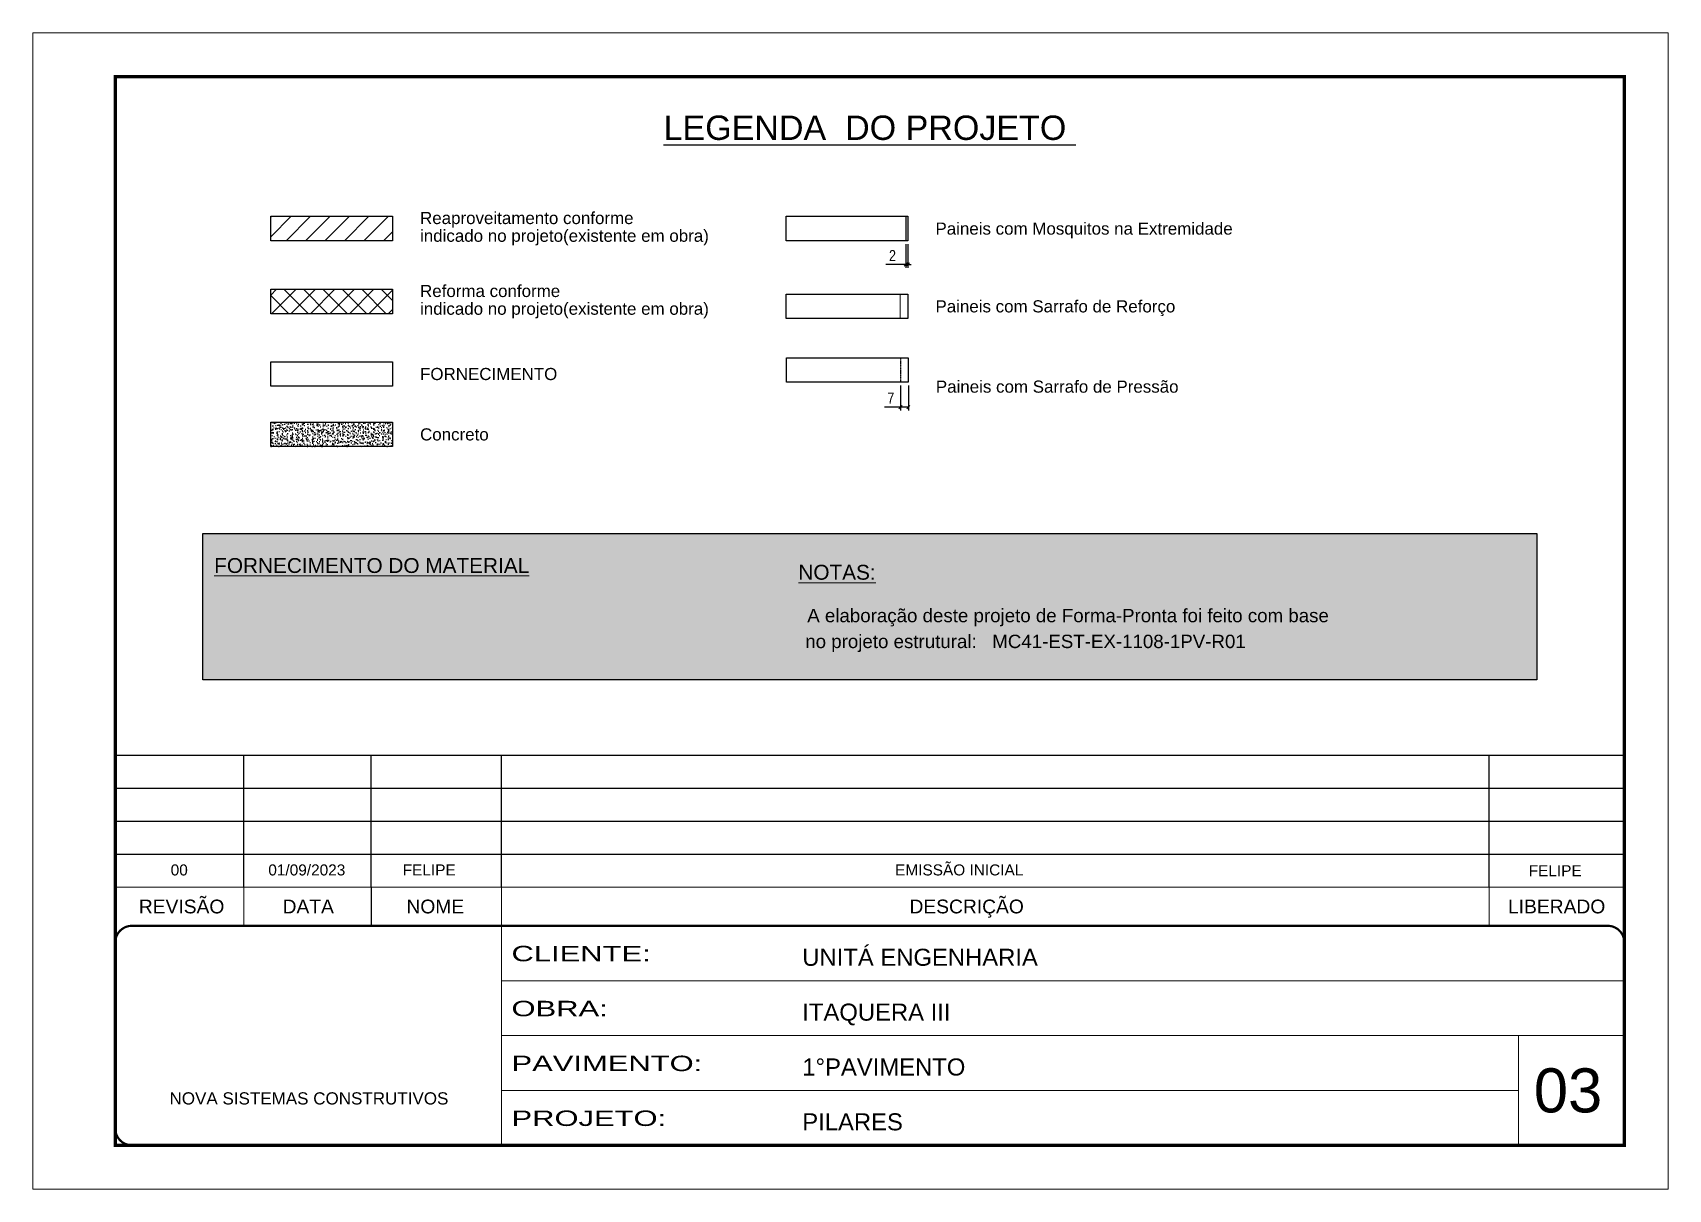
# Model space of a CAD drawing. Extents: x 2296 to 12463, y 760 to 16806.
# Drawn here: x 6068 to 7553, y 15691 to 16741 of the extents above; entities that cross this region are included whole.
import ezdxf
from ezdxf.enums import TextEntityAlignment as Align

# ---------------------------------------------------------------- set-up
doc = ezdxf.new("R2010")
doc.units = 0
for name, pattern in [('CONTINUO', [0]), ('DASHED', [0.75, 0.5, -0.25]), ('HIDDEN', [0.375, 0.25, -0.125])]:
    doc.linetypes.add(name, pattern=pattern)
for name, color, linetype, lineweight in [('CARIMBO', 255, 'Continuous', 9), ('Folhas', 255, 'Continuous', 9), ('Hachura', 251, 'Continuous', 9), ('SARRAFO DE PRESSAO', 251, 'DASHED', 9)]:
    doc.layers.add(name, color=color, linetype=linetype, lineweight=lineweight)
for name, color, linetype in [('COTA', 241, 'Continuous'), ('cotas', 4, 'Continuous'), ('Painéis', 200, 'Continuous'), ('SARR_2.2x7', 40, 'Continuous')]:
    doc.layers.add(name, color=color, linetype=linetype)
doc.layers.add('Demarcação 2', color=254, linetype='Continuous', lineweight=9, true_color=0xe0e0e0)
doc.styles.add('ARIAL', font='arial.ttf')
doc.styles.add('COTA TECNICA-50', font='techl___.ttf', dxfattribs={"height": 10})
doc.styles.add('Tecnologia', font='')
doc.styles.get('Tecnologia').set_extended_font_data('Forgotten Futurist')
doc.dimstyles.new('COTA PAINEL-50', dxfattribs={"dimtxt": 10, "dimasz": 3, "dimexe": 3, "dimexo": 3, "dimgap": 3, "dimtad": 1, "dimdec": 1, "dimzin": 12, "dimdsep": 46, "dimtxsty": 'COTA TECNICA-50', "dimblk1": 'OBLIQUE', "dimblk2": 'OBLIQUE', "dimsah": 1, "dimcen": 0.9, "dimclrd": 4, "dimclre": 4, "dimclrt": 240, "dimadec": 1, "dimazin": 3, "dimtfac": 1, "dimtdec": 1, "dimtmove": 0, "dimatfit": 3, "dimfxl": 1, "dimtolj": 1, "dimtzin": 12, "dimarcsym": 0})

msp = doc.modelspace()

# ---------------------------------------------------------------- texts
at = {"color": 0, "linetype": 'Continuous', "ltscale": 5, "style": 'ARIAL'}
msp.add_text('%%ULEGENDA  DO PROJETO ', height=22.1184, dxfattribs=at).set_placement((6828.3, 16643.82), align=Align.CENTER)
at = {"style": 'ARIAL'}
for s, p in [('REVISÃO', (6203.57, 15947.88)), ('DATA', (6318.55, 15947.88)), ('NOME', (6433.91, 15947.88)), ('DESCRIÇÃO', (6916.36, 15947.88)), ('LIBERADO', (7452.03, 15947.88))]:
    msp.add_text(s, height=12.5, dxfattribs=at).set_placement(p, align=Align.MIDDLE_CENTER)
at = {"layer": 'CARIMBO', "style": 'ARIAL'}
for s, p in [('Reaproveitamento conforme ', (6420.06, 16572.91)), ('indicado no projeto(existente em obra)', (6420.06, 16556.82)), ('Paineis com Mosquitos na Extremidade', (6888.03, 16563.34)), ('Reforma conforme ', (6420.06, 16506.68)), ('Paineis com Sarrafo de Reforço', (6888.03, 16492.73)), ('indicado no projeto(existente em obra)', (6420.06, 16490.59)), ('FORNECIMENTO', (6420.06, 16431.3)), ('Paineis com Sarrafo de Pressão', (6888.39, 16419.84)), ('Concreto', (6420.06, 16376.49))]:
    msp.add_text(s, height=11, dxfattribs=at).set_placement(p, align=Align.MIDDLE_LEFT)
at = {"layer": 'CARIMBO', "color": 5, "style": 'ARIAL'}
for s, height, p in [('%%UFORNECIMENTO DO MATERIAL', 13.5, (6233.16, 16250.67)), ('%%UNOTAS:', 13.5, (6763.56, 16244.56)), ('  A elaboração deste projeto de Forma-Pronta foi feito com base', 12.15, (6762.2, 16205.95)), ('  no projeto estrutural:', 12.15, (6760.38, 16182.47))]:
    msp.add_text(s, height=height, dxfattribs=at).set_placement(p)
at = {"layer": 'CARIMBO', "color": 1, "style": 'ARIAL'}
msp.add_text('MC41-EST-EX-1108-1PV-R01', height=12.15, dxfattribs=at).set_placement((6939.61, 16182.47))
at = {"layer": 'CARIMBO', "style": 'ARIAL'}
for s, p in [('00', (6193.66, 15976.07)), ('01/09/2023', (6282.3, 15976.07)), ('FELIPE', (6404.34, 15976.07)), ('EMISSÃO INICIAL', (6851.39, 15976.07))]:
    msp.add_text(s, height=10, dxfattribs=at).set_placement(p)
at = {"layer": 'CARIMBO', "color": 7, "style": 'ARIAL'}
msp.add_text('03', height=40, dxfattribs=at).set_placement((7431.3, 15760.94))
at = {"layer": 'CARIMBO', "style": 'ARIAL'}
msp.add_attdef('FELIPE', text='', height=10, dxfattribs=at).set_placement((7450.74, 15980.38), align=Align.MIDDLE_CENTER)

# ---------------------------------------------------------------- blocks, each defined once
blk = doc.blocks.new('_Oblique')
at = {"color": 0, "linetype": 'ByBlock', "lineweight": -2}
blk.add_line((-0.5, -0.5), (0.5, 0.5), dxfattribs=at)
blk = doc.blocks.new('*D14')
at = {"layer": 'cotas', "color": 4, "lineweight": -2, "transparency": 16777216}
for p, q in [((6861, 16549.2), (6861, 16527.8)), ((6863, 16549.2), (6863, 16527.8)), ((6861, 16530.8), (6842.9, 16530.8)), ((6863, 16530.8), (6861, 16530.8)), ((6863, 16530.8), (6866, 16530.8))]:
    blk.add_line(p, q, dxfattribs=at)
at = {"layer": 'Defpoints', "color": 0, "transparency": 16777216}
for p in [(6861, 16552.2), (6863, 16552.2), (6861, 16530.8)]:
    blk.add_point(p, dxfattribs=at)
at = {"layer": 'cotas', "color": 4, "lineweight": -2, "transparency": 16777216, "xscale": 3, "yscale": 3, "zscale": 3}
blk.add_blockref('_Oblique', (6861, 16530.8), dxfattribs=at)
at = {"layer": 'cotas', "color": 4, "lineweight": -2, "transparency": 16777216, "xscale": 3, "yscale": 3, "zscale": 3, "rotation": 180}
blk.add_blockref('_Oblique', (6863, 16530.8), dxfattribs=at)
at = {"layer": 'cotas', "color": 240, "transparency": 16777216, "insert": (6849, 16538.8), "char_height": 10, "attachment_point": 5, "style": 'COTA TECNICA-50'}
blk.add_mtext('\\A1;2', dxfattribs=at)
blk = doc.blocks.new('*D15')
at = {"layer": 'cotas', "color": 4, "lineweight": -2, "transparency": 16777216}
for p, q in [((6856.4, 16420.8), (6856.4, 16398.3)), ((6863.4, 16420.8), (6863.4, 16398.3)), ((6856.4, 16401.3), (6841.7, 16401.3)), ((6863.4, 16401.3), (6856.4, 16401.3))]:
    blk.add_line(p, q, dxfattribs=at)
at = {"layer": 'Defpoints', "color": 0, "transparency": 16777216}
for p in [(6856.4, 16423.8), (6863.4, 16423.8), (6856.4, 16401.3)]:
    blk.add_point(p, dxfattribs=at)
at = {"layer": 'cotas', "color": 4, "lineweight": -2, "transparency": 16777216, "xscale": 3, "yscale": 3, "zscale": 3, "rotation": 180}
blk.add_blockref('_Oblique', (6856.4, 16401.3), dxfattribs=at)
at = {"layer": 'cotas', "color": 4, "lineweight": -2, "transparency": 16777216, "xscale": 3, "yscale": 3, "zscale": 3}
blk.add_blockref('_Oblique', (6863.4, 16401.3), dxfattribs=at)
at = {"layer": 'cotas', "color": 240, "transparency": 16777216, "insert": (6847.5, 16409.4), "char_height": 10, "attachment_point": 5, "style": 'COTA TECNICA-50'}
blk.add_mtext('\\A1;7', dxfattribs=at)
blk = doc.blocks.new('9999999999')
at = {"color": 30, "linetype": 'CONTINUO'}
for p, q in [((98564.6, 34230.2), (98564.6, 34429.4)), ((98564.6, 34379.6), (99584, 34379.6)), ((98564.6, 34329.8), (99488, 34329.8)), ((99584, 34329.8), (99488, 34329.8)), ((99488, 34329.8), (99488, 34230.2)), ((98564.6, 34280), (99488, 34280))]:
    blk.add_line(p, q, dxfattribs=at)
at = {"color": 30, "linetype": 'CONTINUO', "const_width": 2}
blk.add_lwpolyline([(99584, 34230.2), (99584, 34414.4, 0.414214), (99569, 34429.4), (98229, 34429.4, 0.414214), (98214, 34414.4), (98214, 34245.2, 0.414214), (98229, 34230.2), (99584, 34230.2)], format="xyb", dxfattribs=at)
at = {"layer": 'Folhas'}
blk.add_lwpolyline([(98139, 34190.2), (99624, 34190.2), (99624, 35240.2), (98139, 35240.2)], close=True, dxfattribs=at)
at = {"layer": 'Folhas', "color": 30, "const_width": 3}
blk.add_lwpolyline([(98214, 34230.2), (99584, 34230.2), (99584, 35200.2), (98214, 35200.2)], close=True, dxfattribs=at)
at = {"color": 7, "linetype": 'Continuous', "ltscale": 5, "style": 'ARIAL'}
for s, height, p in [('UNITÁ ENGENHARIA', 15.483, (98837.7, 34393.1)), ('ITAQUERA III', 15.483, (98837.7, 34343.3)), ('1°PAVIMENTO', 15.483, (98837.7, 34293.5)), ('NOVA SISTEMAS CONSTRUTIVOS', 11.059, (98263.2, 34267.2)), ('PILARES', 15.48, (98837.7, 34243.7))]:
    blk.add_text(s, height=height, dxfattribs=at).set_placement(p)
at = {"layer": 'Folhas', "color": 7, "style": 'Tecnologia', "width": 1.5}
for s, p in [('CLIENTE:', (98573.7, 34397.2)), ('OBRA:', (98573.7, 34347.3)), ('PAVIMENTO:', (98573.7, 34297.5)), ('PROJETO:', (98573.7, 34247.7))]:
    blk.add_text(s, height=14, dxfattribs=at).set_placement(p)

# ---------------------------------------------------------------- dimensions: what is measured, and where the dimension line sits
at = {"layer": 'cotas'}
for base, p1, p2, picture, middle in [((6861.03, 16530.79), (6863.03, 16552.21), (6861.03, 16552.21), '*D14', (6848.97, 16538.79)), ((6856.39, 16401.3), (6863.39, 16423.78), (6856.39, 16423.78), '*D15', (6847.53, 16409.37))]:
    dim = msp.add_linear_dim(base=base, p1=p1, p2=p2, dimstyle='COTA PAINEL-50', dxfattribs=at)
    dim.commit()
    dim.dimension.update_dxf_attribs({"geometry": picture, "text_midpoint": middle})

# ---------------------------------------------------------------- hatches: boundary and pattern name
at = {"layer": 'COTA', "linetype": 'ByBlock'}
h = msp.add_hatch(dxfattribs=at)
h.set_pattern_fill('AR-CONC', color=256, scale=0.9, style=0)
h.set_pattern_definition([(50, (-92070.589, -18499.0655), (6.45534164, -0.56476921), [0.675, -7.425]), (355, (-92070.589, -18499.0655), (-1.248762, 6.7697292), [0.54, -5.94]), (100.4514445, (-92070.051, -18499.1126), (5.20657962, 6.20495992), [0.57366173, -6.310279]), (46.1842, (-92070.589, -18497.2655), (9.605172, -1.4896735), [1.0125, -11.1375]), (96.635635, (-92069.7885, -18497.39), (8.4119575, 8.7670674), [0.8604931, -9.4654238]), (351.184164, (-92070.589, -18497.266), (8.4119575, 8.7670674), [0.81, -8.91]), (21, (-92069.689, -18497.7155), (5.37216347, -3.62357002), [0.675, -7.425]), (326, (-92069.689, -18497.7155), (2.189838, 6.5263504), [0.54, -5.94]), (71.451445, (-92069.241, -18498.0175), (7.5620014, 2.90278038), [0.5736617, -6.310279]), (37.5, (-92070.589, -18499.0655), (0.1094387, 2.996044684), [0, -5.868, 0, -6.03, 0, -5.9625]), (7.5, (-92070.589, -18499.0655), (2.36762584, 3.54970541), [0, -3.438, 0, -5.733, 0, -2.2725]), (327.5, (-92072.596, -18499.0655), (4.804401926, -0.202993846), [0, -2.25, 0, -7.02, 0, -9.315]), (317.5, (-92073.496, -18499.0655), (5.24867552, 0.90094484), [0, -2.925, 0, -4.662, 0, -6.615])])
h.paths.add_polyline_path([(6395.06, 16365.37), (6395.06, 16387.62), (6284.49, 16387.62), (6284.49, 16365.37)])
at = {"layer": 'Demarcação 2'}
h = msp.add_hatch(color=8, dxfattribs=at)
h.set_gradient(color1=(112, 112, 112), one_color=1, tint=1, name='SPHERICAL')
h.paths.add_polyline_path([(6222.82, 16286.55), (7434.08, 16286.55), (7434.08, 16153.53), (6222.82, 16153.53)])
at = {"layer": 'Hachura', "linetype": 'ByBlock'}
h = msp.add_hatch(dxfattribs=at)
h.set_pattern_fill('ANSI31', color=256, scale=100)
h.set_pattern_definition([(45, (-110865.639, -18499.066), (-8.8388348, 8.8388348), [])])
h.paths.add_polyline_path([(6395.06, 16574.46), (6284.49, 16574.46), (6284.49, 16552.21), (6395.06, 16552.21)])
h = msp.add_hatch(dxfattribs=at)
h.set_pattern_fill('ANSI37', color=256, scale=100)
h.set_pattern_definition([(45, (-110865.639, -18499.066), (-8.8388348, 8.8388348), []), (135, (-110865.639, -18499.066), (-8.8388348, -8.8388348), [])])
h.paths.add_polyline_path([(6395.06, 16508.23), (6284.49, 16508.23), (6284.49, 16485.97), (6395.06, 16485.97)])

# ---------------------------------------------------------------- linework, layer by layer
at = {"color": 30}
for p, q in [((6143.39, 16085.38), (7513.39, 16085.38)), ((6260.15, 15965.38), (6260.15, 16085.38)), ((6375.81, 15965.38), (6375.81, 16085.38)), ((6493.97, 15965.38), (6493.97, 16085.38)), ((7390.73, 15965.38), (7390.73, 16085.38)), ((6143.39, 16055.38), (7513.39, 16055.38)), ((6143.39, 16025.38), (7513.39, 16025.38)), ((6143.39, 15995.38), (7513.39, 15995.38))]:
    msp.add_line(p, q, dxfattribs=at)
msp.add_lwpolyline([(6222.82, 16286.55), (7434.08, 16286.55), (7434.08, 16153.53), (6222.82, 16153.53)], close=True, dxfattribs=at)
at = {"color": 30, "const_width": 1}
for points in [[(6143.39, 15965.38), (7513.39, 15965.38)], [(6260.15, 15965.38), (6260.15, 15930.38)], [(6375.81, 15965.38), (6375.81, 15930.38)], [(6493.97, 15965.38), (6493.97, 15930.38)], [(7390.73, 15965.38), (7390.73, 15930.38)]]:
    msp.add_lwpolyline(points, dxfattribs=at)
at = {"layer": 'COTA', "linetype": 'ByBlock'}
msp.add_lwpolyline([(6284.49, 16387.62), (6395.06, 16387.62), (6395.06, 16365.37), (6284.49, 16365.37)], close=True, dxfattribs=at)
at = {"layer": 'Painéis'}
msp.add_line((6861.03, 16574.46), (6861.03, 16552.21), dxfattribs=at)
for points in [[(6284.49, 16574.46), (6395.06, 16574.46), (6395.06, 16552.21), (6284.49, 16552.21)], [(6752.46, 16574.46), (6863.03, 16574.46), (6863.03, 16552.21), (6752.46, 16552.21)], [(6284.49, 16508.23), (6395.06, 16508.23), (6395.06, 16485.97), (6284.49, 16485.97)], [(6752.46, 16503.86), (6863.03, 16503.86), (6863.03, 16481.61), (6752.46, 16481.61)], [(6284.49, 16442.42), (6395.06, 16442.42), (6395.06, 16420.17), (6284.49, 16420.17)], [(6752.82, 16446.03), (6863.39, 16446.03), (6863.39, 16423.78), (6752.82, 16423.78)]]:
    msp.add_lwpolyline(points, close=True, dxfattribs=at)
at = {"layer": 'SARR_2.2x7', "linetype": 'HIDDEN'}
msp.add_line((6856.39, 16446.03), (6856.39, 16423.78), dxfattribs=at)
at = {"layer": 'SARRAFO DE PRESSAO'}
for p, q in [((6856.03, 16503.86), (6859.53, 16503.86)), ((6856.03, 16503.86), (6856.03, 16481.61)), ((6863.03, 16503.86), (6859.53, 16503.86)), ((6863.03, 16503.86), (6863.03, 16481.61)), ((6856.03, 16481.61), (6859.53, 16481.61)), ((6863.03, 16481.61), (6859.53, 16481.61))]:
    msp.add_line(p, q, dxfattribs=at)

# ---------------------------------------------------------------- block references
at = {"layer": 'SARRAFO DE PRESSAO', "color": 6, "linetype": 'ByBlock'}
msp.add_blockref('9999999999', (-92070.59, -18499.07), dxfattribs=at)

msp.set_redraw_order([(e.dxf.handle, doc.entitydb.next_handle()) for e in msp.query("TEXT MTEXT ATTDEF DIMENSION ARC_DIMENSION")])  # texts and dimensions are drawn at this point

doc.saveas('drawing.dxf')
